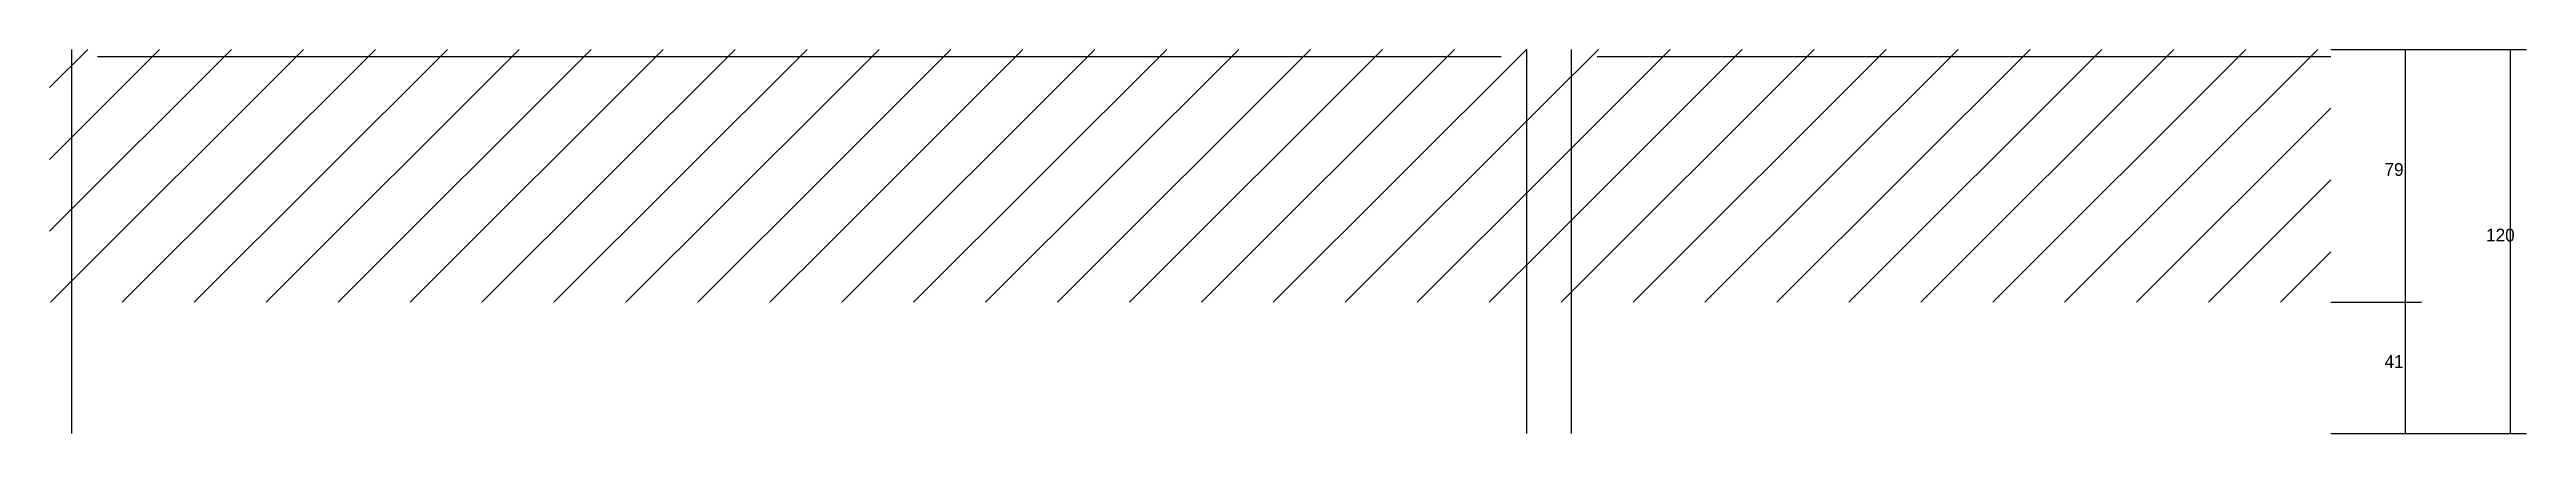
# Model space of a CAD drawing. Header units: metres. Extents: x -10325 to -5929, y 14165 to 15559.
# Drawn here: x -8330 to -7557, y 14260 to 14380 of the extents above; entities that cross this region are included whole.
import ezdxf

# ---------------------------------------------------------------- set-up
doc = ezdxf.new("R2010")
doc.units = ezdxf.units.M
for name, color, linetype in [('COTA', 241, 'Continuous'), ('Hachura', 253, 'Continuous'), ('SARR_2.2x7', 40, 'Continuous')]:
    doc.layers.add(name, color=color, linetype=linetype)

msp = doc.modelspace()

# ---------------------------------------------------------------- texts
at = {"layer": 'COTA'}
for s, p in [('79', (-7601, 14340.3)), ('120', (-7569.3, 14319.8)), ('41', (-7601, 14280.3))]:
    msp.add_text(s, height=4, dxfattribs=at).set_placement(p)

# ---------------------------------------------------------------- hatches: boundary and pattern name
at = {"layer": 'Hachura'}
h = msp.add_hatch(dxfattribs=at)
h.set_pattern_fill('ANSI31', scale=5)
h.paths.add_polyline_path([(-8085.7, 14300.8), (-8085.7, 14379.8), (-8329.7, 14379.8), (-8329.7, 14300.8)])
h = msp.add_hatch(dxfattribs=at)
h.set_pattern_fill('ANSI31', scale=5)
h.paths.add_polyline_path([(-7861.7, 14300.8), (-7861.7, 14379.8), (-8085.7, 14379.8), (-8085.7, 14300.8)])
h = msp.add_hatch(dxfattribs=at)
h.set_pattern_fill('ANSI31', scale=5)
h.paths.add_polyline_path([(-7617.7, 14300.8), (-7617.7, 14379.8), (-7861.7, 14379.8), (-7861.7, 14300.8)])

# ---------------------------------------------------------------- linework, layer by layer
at = {"layer": 'COTA'}
for p, q in [((-7617.7, 14379.8), (-7556.7, 14379.8)), ((-7617.7, 14379.8), (-7589.5, 14379.8)), ((-7594.5, 14300.8), (-7594.5, 14379.8)), ((-7561.7, 14259.8), (-7561.7, 14379.8)), ((-7617.7, 14300.8), (-7589.5, 14300.8)), ((-7617.7, 14300.8), (-7589.5, 14300.8)), ((-7594.5, 14259.8), (-7594.5, 14300.8)), ((-7617.7, 14259.8), (-7556.7, 14259.8)), ((-7617.7, 14259.8), (-7589.5, 14259.8))]:
    msp.add_line(p, q, dxfattribs=at)
at = {"layer": 'SARR_2.2x7'}
for p, q in [((-8322.7, 14300.8), (-8322.7, 14379.8)), ((-7868.7, 14300.8), (-7868.7, 14379.8)), ((-7854.7, 14300.8), (-7854.7, 14379.8)), ((-8314.7, 14377.6), (-8085.7, 14377.6)), ((-8085.7, 14377.6), (-7876.7, 14377.6)), ((-7846.7, 14377.6), (-7617.7, 14377.6)), ((-8322.7, 14259.8), (-8322.7, 14300.8)), ((-7868.7, 14259.8), (-7868.7, 14300.8)), ((-7854.7, 14259.8), (-7854.7, 14300.8))]:
    msp.add_line(p, q, dxfattribs=at)

msp.set_redraw_order([(e.dxf.handle, doc.entitydb.next_handle()) for e in msp.query("TEXT MTEXT ATTDEF DIMENSION ARC_DIMENSION")])  # texts and dimensions are drawn at this point

doc.saveas('drawing.dxf')
